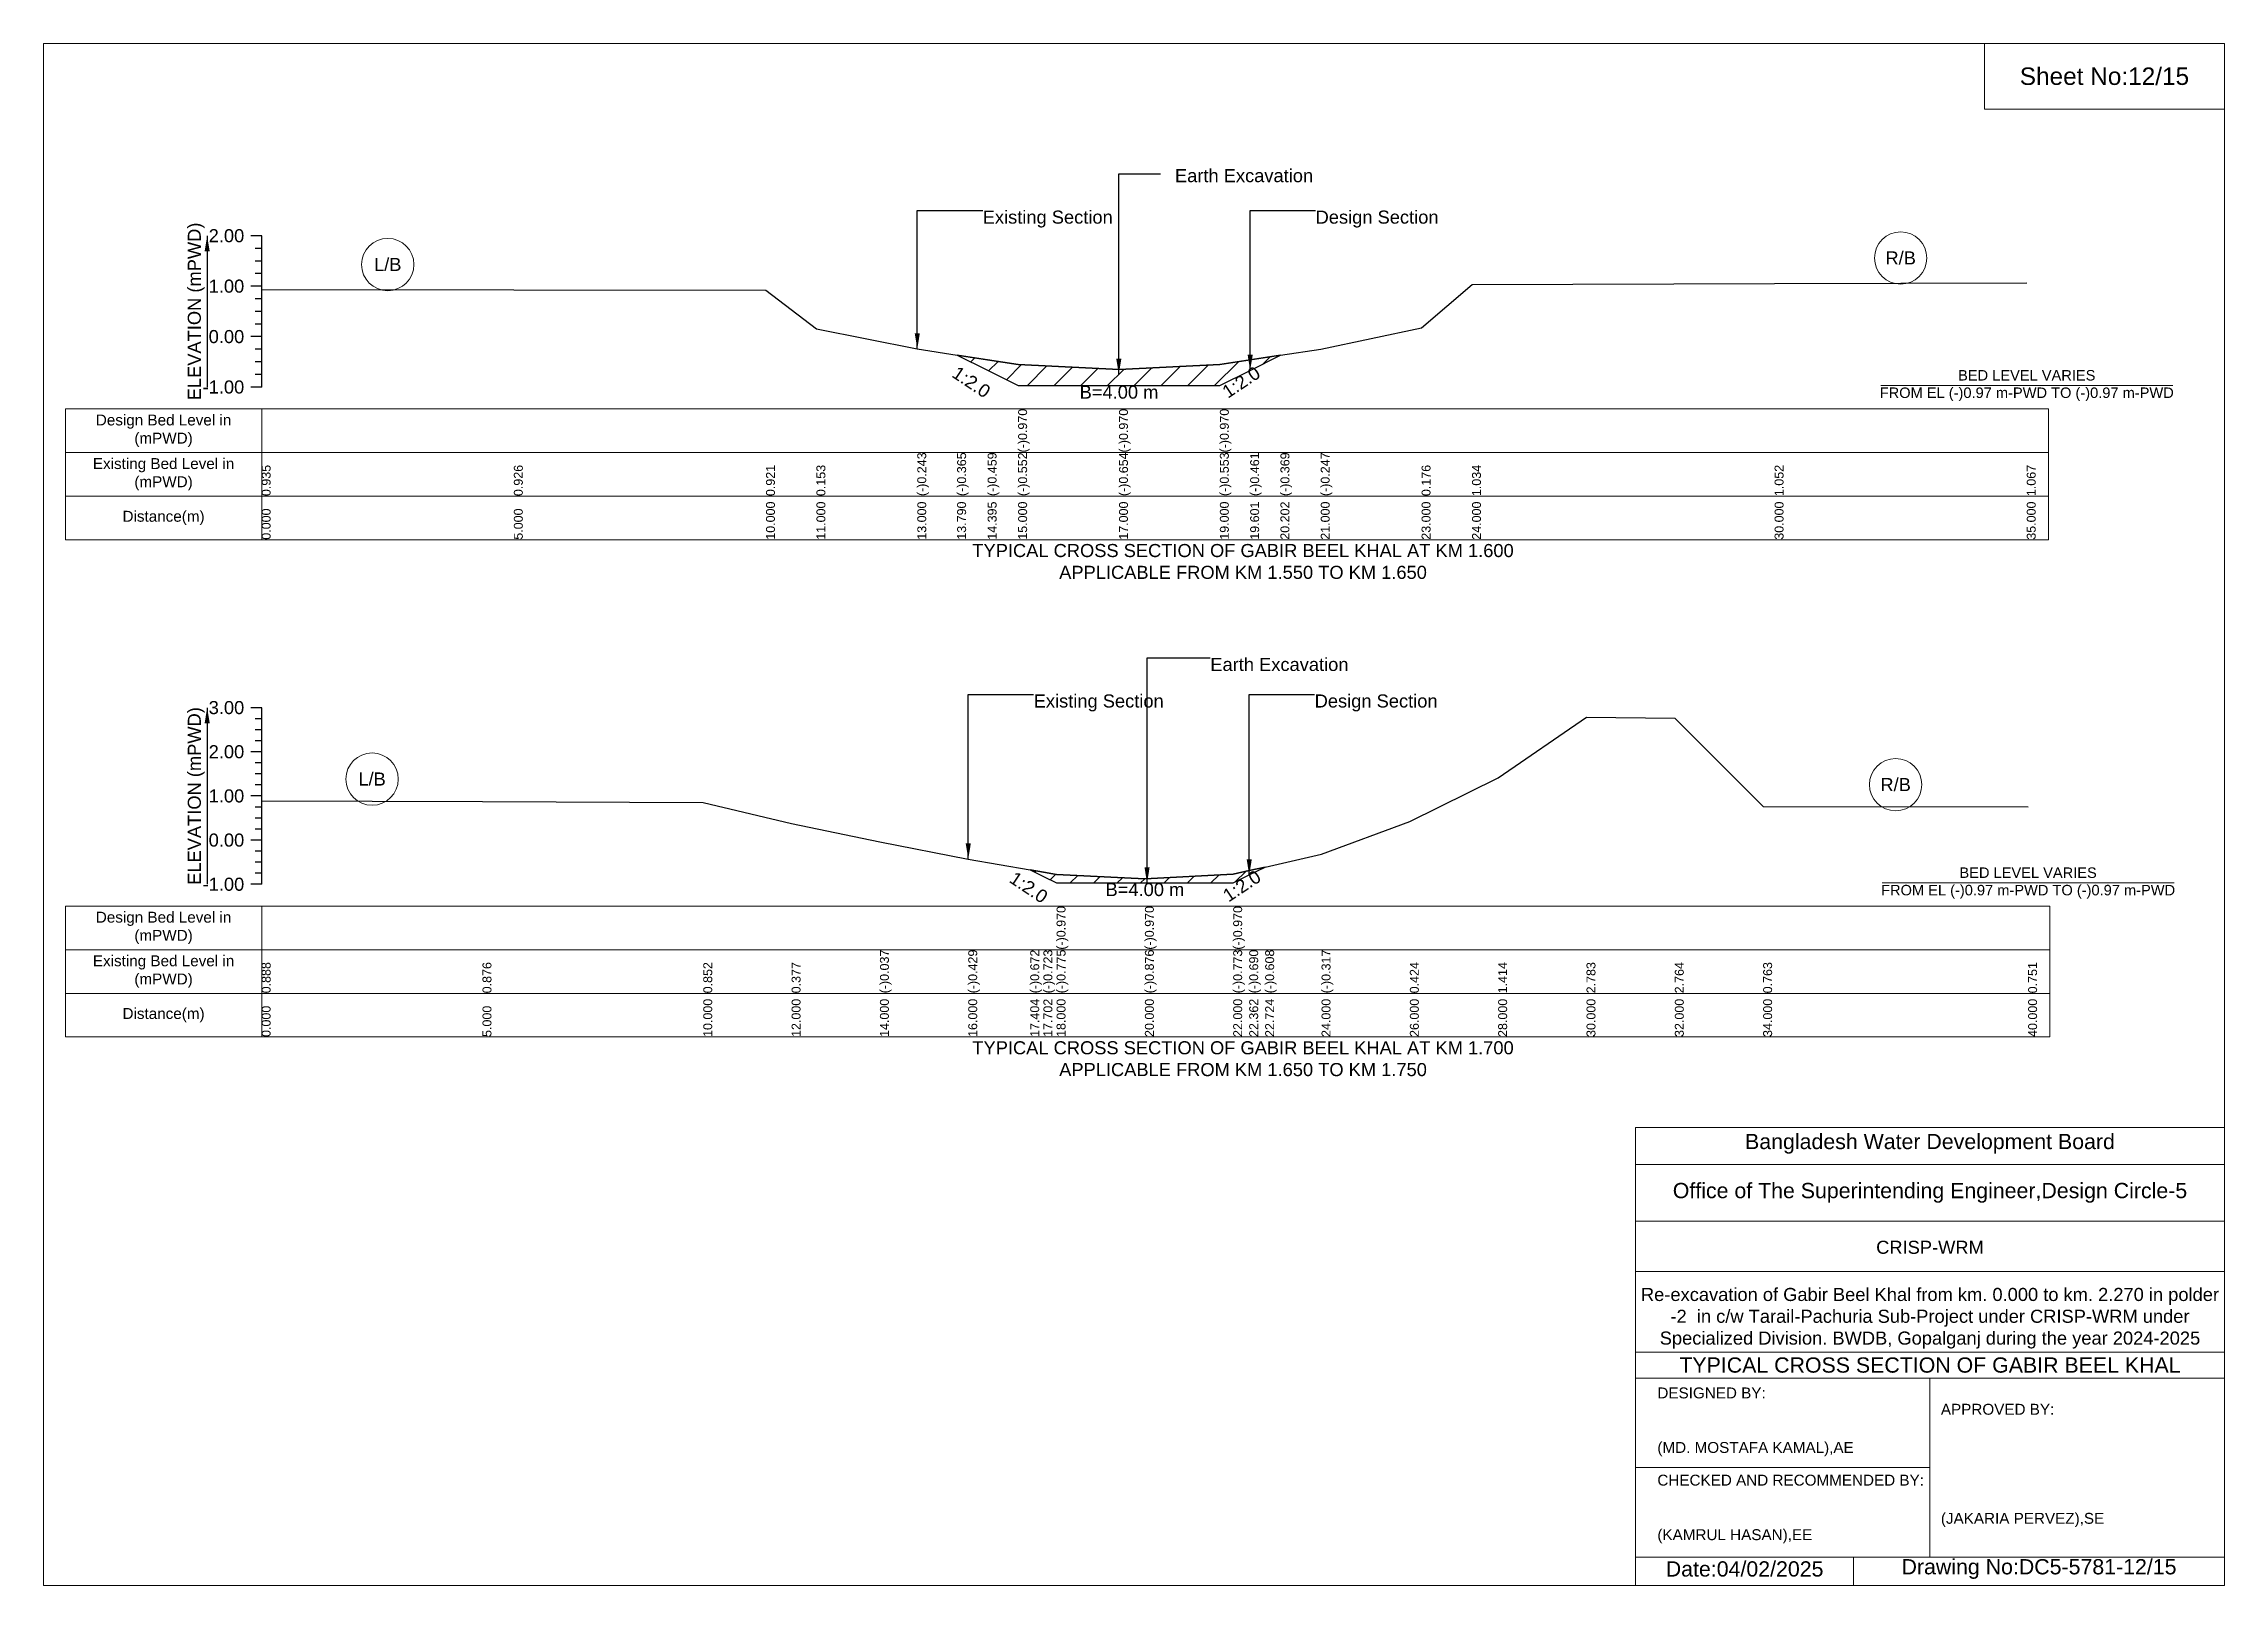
# Model space of a CAD drawing. Header units: inches. Extents: x 91000 to 258000, y -5656 to 6519.
# Drawn here: x 210000 to 218000, y -5656 to 0 of the extents above; entities that cross this region are included whole.
import ezdxf

# ---------------------------------------------------------------- set-up
doc = ezdxf.new("R2010")
doc.units = ezdxf.units.IN
doc.header["$LTSCALE"] = 7
doc.header["$MEASUREMENT"] = 0
for name, color, linetype, lineweight in [('Cross section Data Border', 7, 'Continuous', 9), ('Cross Section Labels', 7, 'Continuous', 9), ('Existing_Bed_Level for Xsection', 7, 'Continuous', 25)]:
    doc.layers.add(name, color=color, linetype=linetype, lineweight=lineweight)
doc.styles.get("Standard").update_dxf_attribs({"font": 'arial.ttf'})
doc.dimstyles.get("Standard").update_dxf_attribs({"dimtxt": 0.18, "dimasz": 0.18, "dimexe": 0.18, "dimexo": 0.0625, "dimgap": 0.09, "dimtad": 0, "dimtih": 1, "dimtoh": 1, "dimdec": 4, "dimzin": 0, "dimdsep": 46, "dimtxsty": 'Standard', "dimcen": 0.09, "dimadec": 0, "dimazin": 0, "dimtfac": 1, "dimtdec": 4, "dimtofl": 0, "dimtmove": 0, "dimatfit": 3, "dimfxl": 1, "dimtolj": 1, "dimtzin": 0, "dimarcsym": 0})

msp = doc.modelspace()

# ---------------------------------------------------------------- texts
at = {"layer": 'Cross section Data Border', "char_height": 40, "width": 640, "attachment_point": 5}
for s, insert in [('Design Bed Level in (mPWD)', (210440, -1420)), ('Existing Bed Level in (mPWD)', (210440, -1580)), ('Distance(m)', (210440, -1740)), ('Design Bed Level in (mPWD)', (210440, -3244.1)), ('Existing Bed Level in (mPWD)', (210440, -3404.1)), ('Distance(m)', (210440, -3564.1))]:
    msp.add_mtext(s, dxfattribs=dict(at, insert=insert))
at = {"layer": 'Cross Section Labels'}
for s, insert, char_height, attachment_point in [('Sheet No:12/15', (217560, -120), 64, 5), ('Earth Excavation', (214150.3, -460.3), 48, 1), ('Existing Section', (213445, -612.5), 48, 1), ('Design Section', (214666.2, -612.5), 48, 1), ('L/B', (211262.5, -810.4), 48, 5), ('R/B', (216812.5, -786.5), 48, 5), ('BED LEVEL VARIES ^JFROM EL (-)0.97 m-PWD TO (-)0.97 m-PWD', (217275, -1254.5), 38.4, 5), ('B=4.00 m', (213945, -1254.5), 48, 2), ('TYPICAL CROSS SECTION OF GABIR BEEL KHAL AT KM 1.600^JAPPLICABLE FROM KM 1.550 TO KM 1.650', (214400, -1900), 48, 5), ('Earth Excavation', (214280, -2253.5), 48, 1), ('Existing Section', (213632, -2387.5), 48, 1), ('Design Section', (214662.7, -2387.5), 48, 1), ('L/B', (211205, -2698.2), 48, 5), ('R/B', (216794, -2718.5), 48, 5), ('BED LEVEL VARIES ^JFROM EL (-)0.97 m-PWD TO (-)0.97 m-PWD', (217280, -3079.2), 38.4, 5), ('B=4.00 m', (214040, -3079.2), 48, 2), ('TYPICAL CROSS SECTION OF GABIR BEEL KHAL AT KM 1.700^JAPPLICABLE FROM KM 1.650 TO KM 1.750', (214400, -3724.1), 48, 5), ('Bangladesh Water Development Board', (216920, -4036), 56, 5), ('Office of The Superintending Engineer,Design Circle-5', (216920, -4216), 56, 5)]:
    msp.add_mtext(s, dxfattribs=dict(at, insert=insert, char_height=char_height, attachment_point=attachment_point))
at = {"layer": 'Cross Section Labels', "char_height": 48, "attachment_point": 2}
for insert, rotation in [((213416.8, -1221.6), 326.30993), ((214379.9, -1222), 33.69007), ((214382.2, -3070.1), 33.69007), ((213627.2, -3075.3), 326.30993)]:
    msp.add_mtext('1:2.0', dxfattribs=dict(at, insert=insert, rotation=rotation))
at = {"layer": 'Cross Section Labels'}
for s, insert, char_height, width, attachment_point in [('CRISP-WRM', (216920, -4416), 48, 2240, 5), ('Re-excavation of Gabir Beel Khal from km. 0.000 to km. 2.270 in polder -2  in c/w Tarail-Pachuria Sub-Project under CRISP-WRM under Specialized Division. BWDB, Gopalganj during the year 2024-2025', (216920, -4676), 48, 2160, 5), ('TYPICAL CROSS SECTION OF GABIR BEEL KHAL', (216920, -4848), 56, 2240, 5), ('DESIGNED BY:^J^J^J(MD. MOSTAFA KAMAL),AE', (215920, -5056), 40, 1120, 4), ('APPROVED BY:^J^J^J^J^J^J(JAKARIA PERVEZ),SE', (216960, -5216), 40, 1120, 4), ('CHECKED AND RECOMMENDED BY:^J^J^J(KAMRUL HASAN),EE', (215920, -5376), 40, 1120, 4), ('Date:04/02/2025', (216240, -5596), 56, 1120, 5), ('Drawing No:DC5-5781-12/15', (217320, -5596), 56, 1760, 5)]:
    msp.add_mtext(s, dxfattribs=dict(at, insert=insert, char_height=char_height, width=width, attachment_point=attachment_point))
at = {"layer": 'Existing_Bed_Level for Xsection', "rotation": 90}
for s, insert, char_height, attachment_point in [('ELEVATION (mPWD)', (210560, -982.5), 48, 5), ('(-)0.970', (213575, -1500), 32.8, 1), ('(-)0.970', (213945, -1500), 32.8, 1), ('(-)0.970', (214315, -1500), 32.8, 1), ('(-)0.243', (213205, -1660), 32.8, 1), ('(-)0.365', (213351.2, -1660), 32.8, 1), ('(-)0.459', (213463.1, -1660), 32.8, 1), ('(-)0.552', (213575, -1660), 32.8, 1), ('(-)0.654', (213945, -1660), 32.8, 1), ('(-)0.553', (214315, -1660), 32.8, 1), ('(-)0.461', (214426.2, -1660), 32.8, 1), ('(-)0.369', (214537.3, -1660), 32.8, 1), ('(-)0.247', (214685, -1660), 32.8, 1), ('0.935', (210800, -1660), 32.8, 1), ('0.926', (211725, -1660), 32.8, 1), ('0.921', (212650, -1660), 32.8, 1), ('0.153', (212835, -1660), 32.8, 1), ('0.176', (215055, -1660), 32.8, 1), ('1.034', (215240, -1660), 32.8, 1), ('1.052', (216350, -1660), 32.8, 1), ('1.067', (217275, -1660), 32.8, 1), ('0.000', (210800, -1820), 32.8, 1), ('5.000', (211725, -1820), 32.8, 1), ('10.000', (212650, -1820), 32.8, 1), ('11.000', (212835, -1820), 32.8, 1), ('13.000', (213205, -1820), 32.8, 1), ('13.790', (213351.2, -1820), 32.8, 1), ('14.395', (213463.1, -1820), 32.8, 1), ('15.000', (213575, -1820), 32.8, 1), ('17.000', (213945, -1820), 32.8, 1), ('19.000', (214315, -1820), 32.8, 1), ('19.601', (214426.2, -1820), 32.8, 1), ('20.202', (214537.3, -1820), 32.8, 1), ('21.000', (214685, -1820), 32.8, 1), ('23.000', (215055, -1820), 32.8, 1), ('24.000', (215240, -1820), 32.8, 1), ('30.000', (216350, -1820), 32.8, 1), ('35.000', (217275, -1820), 32.8, 1), ('ELEVATION (mPWD)', (210560, -2760.1), 48, 5), ('(-)0.970', (213716, -3324.1), 32.8, 1), ('(-)0.970', (214040, -3324.1), 32.8, 1), ('(-)0.970', (214364, -3324.1), 32.8, 1), ('(-)0.037', (213068, -3484.1), 32.8, 1), ('(-)0.429', (213392, -3484.1), 32.8, 1), ('(-)0.672', (213619.4, -3484.1), 32.8, 1), ('(-)0.723', (213667.7, -3484.1), 32.8, 1), ('(-)0.775', (213716, -3484.1), 32.8, 1), ('(-)0.876', (214040, -3484.1), 32.8, 1), ('(-)0.773', (214364, -3484.1), 32.8, 1), ('(-)0.690', (214422.7, -3484.1), 32.8, 1), ('(-)0.608', (214481.3, -3484.1), 32.8, 1), ('(-)0.317', (214688, -3484.1), 32.8, 1), ('0.888', (210800, -3484.1), 32.8, 1), ('0.876', (211610, -3484.1), 32.8, 1), ('0.852', (212420, -3484.1), 32.8, 1), ('0.377', (212744, -3484.1), 32.8, 1), ('0.424', (215012, -3484.1), 32.8, 1), ('1.414', (215336, -3484.1), 32.8, 1), ('2.783', (215660, -3484.1), 32.8, 1), ('2.764', (215984, -3484.1), 32.8, 1), ('0.763', (216308, -3484.1), 32.8, 1), ('0.751', (217280, -3484.1), 32.8, 1), ('10.000', (212420, -3644.1), 32.8, 1), ('12.000', (212744, -3644.1), 32.8, 1), ('14.000', (213068, -3644.1), 32.8, 1), ('16.000', (213392, -3644.1), 32.8, 1), ('17.404', (213619.4, -3644.1), 32.8, 1), ('17.702', (213667.7, -3644.1), 32.8, 1), ('18.000', (213716, -3644.1), 32.8, 1), ('20.000', (214040, -3644.1), 32.8, 1), ('22.000', (214364, -3644.1), 32.8, 1), ('22.362', (214422.7, -3644.1), 32.8, 1), ('22.724', (214481.3, -3644.1), 32.8, 1), ('24.000', (214688, -3644.1), 32.8, 1), ('26.000', (215012, -3644.1), 32.8, 1), ('28.000', (215336, -3644.1), 32.8, 1), ('30.000', (215660, -3644.1), 32.8, 1), ('32.000', (215984, -3644.1), 32.8, 1), ('34.000', (216308, -3644.1), 32.8, 1), ('40.000', (217280, -3644.1), 32.8, 1), ('0.000', (210800, -3644.1), 32.8, 1), ('5.000', (211610, -3644.1), 32.8, 1)]:
    msp.add_mtext(s, dxfattribs=dict(at, insert=insert, char_height=char_height, attachment_point=attachment_point))
at = {"layer": 'Existing_Bed_Level for Xsection', "char_height": 48, "attachment_point": 6}
for s, insert in [('2.00', (210736, -705)), ('1.00', (210736, -890)), ('0.00', (210736, -1075)), ('-1.00', (210736, -1260)), ('3.00', (210736, -2436.1)), ('2.00', (210736, -2598.1)), ('1.00', (210736, -2760.1)), ('0.00', (210736, -2922.1)), ('-1.00', (210736, -3084.1))]:
    msp.add_mtext(s, dxfattribs=dict(at, insert=insert))

# ---------------------------------------------------------------- hatches: boundary and pattern name
at = {"layer": 'Existing_Bed_Level for Xsection'}
h = msp.add_hatch(dxfattribs=at)
h.set_pattern_fill('ANSI31', color=256, scale=555, style=0)
h.paths.add_polyline_path([(213351.2, -1142.5), (213463.1, -1198.5), (213575, -1254.5), (213945, -1254.5), (214315, -1254.5), (214426.2, -1198.9), (214537.3, -1143.3), (214426.2, -1160.3), (214315, -1177.3), (213945, -1196), (213575, -1177.1), (213463.1, -1159.8)])
h = msp.add_hatch(dxfattribs=at)
h.set_pattern_fill('ANSI31', color=256, scale=486, style=0)
h.paths.add_polyline_path([(213619.4, -3030.9), (213667.7, -3055.1), (213716, -3079.2), (214040, -3079.2), (214364, -3079.2), (214422.7, -3049.9), (214481.3, -3020.6), (214422.7, -3033.9), (214364, -3047.3), (214040, -3064), (213716, -3047.6), (213667.7, -3039.3)])

# ---------------------------------------------------------------- linework, layer by layer
at = {"layer": 'Cross section Data Border'}
for points in [[(210080, -1340), (217355, -1340), (217355, -1820), (210080, -1820)], [(210080, -3164.1), (217360, -3164.1), (217360, -3644.1), (210080, -3644.1)]]:
    msp.add_lwpolyline(points, close=True, dxfattribs=at)
for points in [[(210800, -1340), (210800, -1820)], [(210080, -1500), (217355, -1500)], [(210080, -1660), (217355, -1660)], [(210800, -3164.1), (210800, -3644.1)], [(210080, -3324.1), (217360, -3324.1)], [(210080, -3484.1), (217360, -3484.1)]]:
    msp.add_lwpolyline(points, dxfattribs=at)
at = {"layer": 'Cross Section Labels'}
for points in [[(210000, 0), (218000, 0), (218000, -5656), (210000, -5656)], [(217120, 0), (218000, 0), (218000, -240), (217120, -240)]]:
    msp.add_lwpolyline(points, close=True, dxfattribs=at)
for points in [[(216739.2, -1254.5), (217810.8, -1254.5)], [(216744.2, -3079.2), (217815.8, -3079.2)], [(215840, -5656), (215840, -3976), (218000, -3976)], [(215840, -4112), (218000, -4112)], [(215840, -4320), (218000, -4320)], [(215840, -4504), (218000, -4504)], [(215840, -4800), (218000, -4800)], [(215840, -4896), (218000, -4896)], [(216920, -4896), (216920, -5552)], [(215840, -5224), (216920, -5224)], [(215840, -5552), (218000, -5552)], [(216640, -5552), (216640, -5656)]]:
    msp.add_lwpolyline(points, dxfattribs=at)
for centre in [(211262.5, -810.4), (216812.5, -786.5), (211205, -2698.2), (216794, -2718.5)]:
    msp.add_circle(centre, 96, dxfattribs=at)
at = {"layer": 'Existing_Bed_Level for Xsection'}
for points in [[(210800, -705), (210760, -705)], [(210800, -1260), (210800, -1075), (210800, -890), (210800, -705)], [(210800, -751.3), (210776, -751.3)], [(210800, -797.5), (210776, -797.5)], [(210800, -843.8), (210776, -843.8)], [(210800, -902), (211725, -903.7), (212650, -904.6), (212835, -1046.7), (213205, -1120), (213351.2, -1142.5), (213463.1, -1159.8), (213575, -1177.1), (213575, -1177.1), (213945, -1196), (213945, -1196), (214315, -1177.3), (214315, -1177.3), (214426.2, -1160.3), (214537.3, -1143.3), (214685, -1120.7), (215055, -1042.5), (215240, -883.7), (216350, -880.4), (217275, -877.6)], [(210800, -890), (210760, -890)], [(210800, -936.3), (210776, -936.3)], [(210800, -982.5), (210776, -982.5)], [(210800, -1028.8), (210776, -1028.8)], [(210800, -1075), (210760, -1075)], [(210800, -1121.3), (210776, -1121.3)], [(210800, -1167.5), (210776, -1167.5)], [(210800, -1260), (210760, -1260)], [(210800, -1213.8), (210776, -1213.8)], [(210800, -2436.1), (210760, -2436.1)], [(210800, -2476.6), (210776, -2476.6)], [(210800, -3084.1), (210800, -2922.1), (210800, -2760.1), (210800, -2598.1), (210800, -2436.1)], [(210800, -2778.2), (211610, -2780.2), (212420, -2784.1), (212744, -2861), (213068, -2928.1), (213392, -2991.6), (213619.4, -3030.9), (213667.7, -3039.3), (213716, -3047.6), (213716, -3047.6), (214040, -3064), (214040, -3064), (214364, -3047.3), (214364, -3047.3), (214422.7, -3033.9), (214481.3, -3020.6), (214688, -2973.4), (215012, -2853.4), (215336, -2693), (215660, -2471.2), (215984, -2474.3), (216308, -2798.5), (217280, -2800.4)], [(210800, -2517.1), (210776, -2517.1)], [(210800, -2557.6), (210776, -2557.6)], [(210800, -2598.1), (210760, -2598.1)], [(210800, -2638.6), (210776, -2638.6)], [(210800, -2679.1), (210776, -2679.1)], [(210800, -2719.6), (210776, -2719.6)], [(210800, -2760.1), (210760, -2760.1)], [(210800, -2800.6), (210776, -2800.6)], [(210800, -2841.1), (210776, -2841.1)], [(210800, -2922.1), (210760, -2922.1)], [(210800, -2881.6), (210776, -2881.6)], [(210800, -2962.6), (210776, -2962.6)], [(210800, -3003.1), (210776, -3003.1)], [(210800, -3084.1), (210760, -3084.1)], [(210800, -3043.6), (210776, -3043.6)]]:
    msp.add_lwpolyline(points, dxfattribs=at)
for points in [[(213351.2, -1142.5), (213351.2, -1142.5), (213463.1, -1198.5), (213575, -1254.5), (213575, -1254.5), (213945, -1254.5), (213945, -1254.5), (214315, -1254.5), (214315, -1254.5), (214426.2, -1198.9), (214537.3, -1143.3), (214426.2, -1160.3), (214315, -1177.3), (214315, -1177.3), (213945, -1196), (213945, -1196), (213575, -1177.1), (213575, -1177.1), (213463.1, -1159.8), (213351.2, -1142.5)], [(213619.4, -3030.9), (213667.7, -3055.1), (213716, -3079.2), (213716, -3079.2), (214040, -3079.2), (214040, -3079.2), (214364, -3079.2), (214364, -3079.2), (214422.7, -3049.9), (214481.3, -3020.6), (214422.7, -3033.9), (214364, -3047.3), (214364, -3047.3), (214040, -3064), (214040, -3064), (213716, -3047.6), (213716, -3047.6), (213667.7, -3039.3)]]:
    msp.add_lwpolyline(points, close=True, dxfattribs=at)

msp.set_redraw_order([(e.dxf.handle, doc.entitydb.next_handle()) for e in msp.query("TEXT MTEXT ATTDEF DIMENSION ARC_DIMENSION")])  # texts and dimensions are drawn at this point

# ---------------------------------------------------------------- leaders
at = {"layer": 'Cross Section Labels', "annotation_type": 0, "has_hookline": 1, "hookline_direction": 0}
for points, text_width in [([(213944.3, -1213), (213944.3, -477.2), (214097.4, -477.2)], 497), ([(213205, -1120), (213205, -612.5), (213444.9, -612.5)], 467.2), ([(214426.2, -1198.9), (214426.2, -612.5), (214666.1, -612.5)], 441.2), ([(214047.9, -3079.2), (214047.9, -2253.5), (214279.9, -2253.5)], 497), ([(213392, -2991.6), (213392, -2387.5), (213631.9, -2387.5)], 467.2), ([(214422.7, -3049.9), (214422.7, -2387.5), (214662.6, -2387.5)], 441.2)]:
    msp.add_leader(points, dimstyle='Standard', override={"dimasz": 57.6}, dxfattribs=dict(at, text_width=text_width))
at = {"layer": 'Existing_Bed_Level for Xsection'}
for points in [[(210600, -705), (210600, -1260)], [(210600, -2436.1), (210600, -3084.1)]]:
    msp.add_leader(points, dimstyle='Standard', override={"dimasz": 57.6}, dxfattribs=at)

doc.saveas('drawing.dxf')
